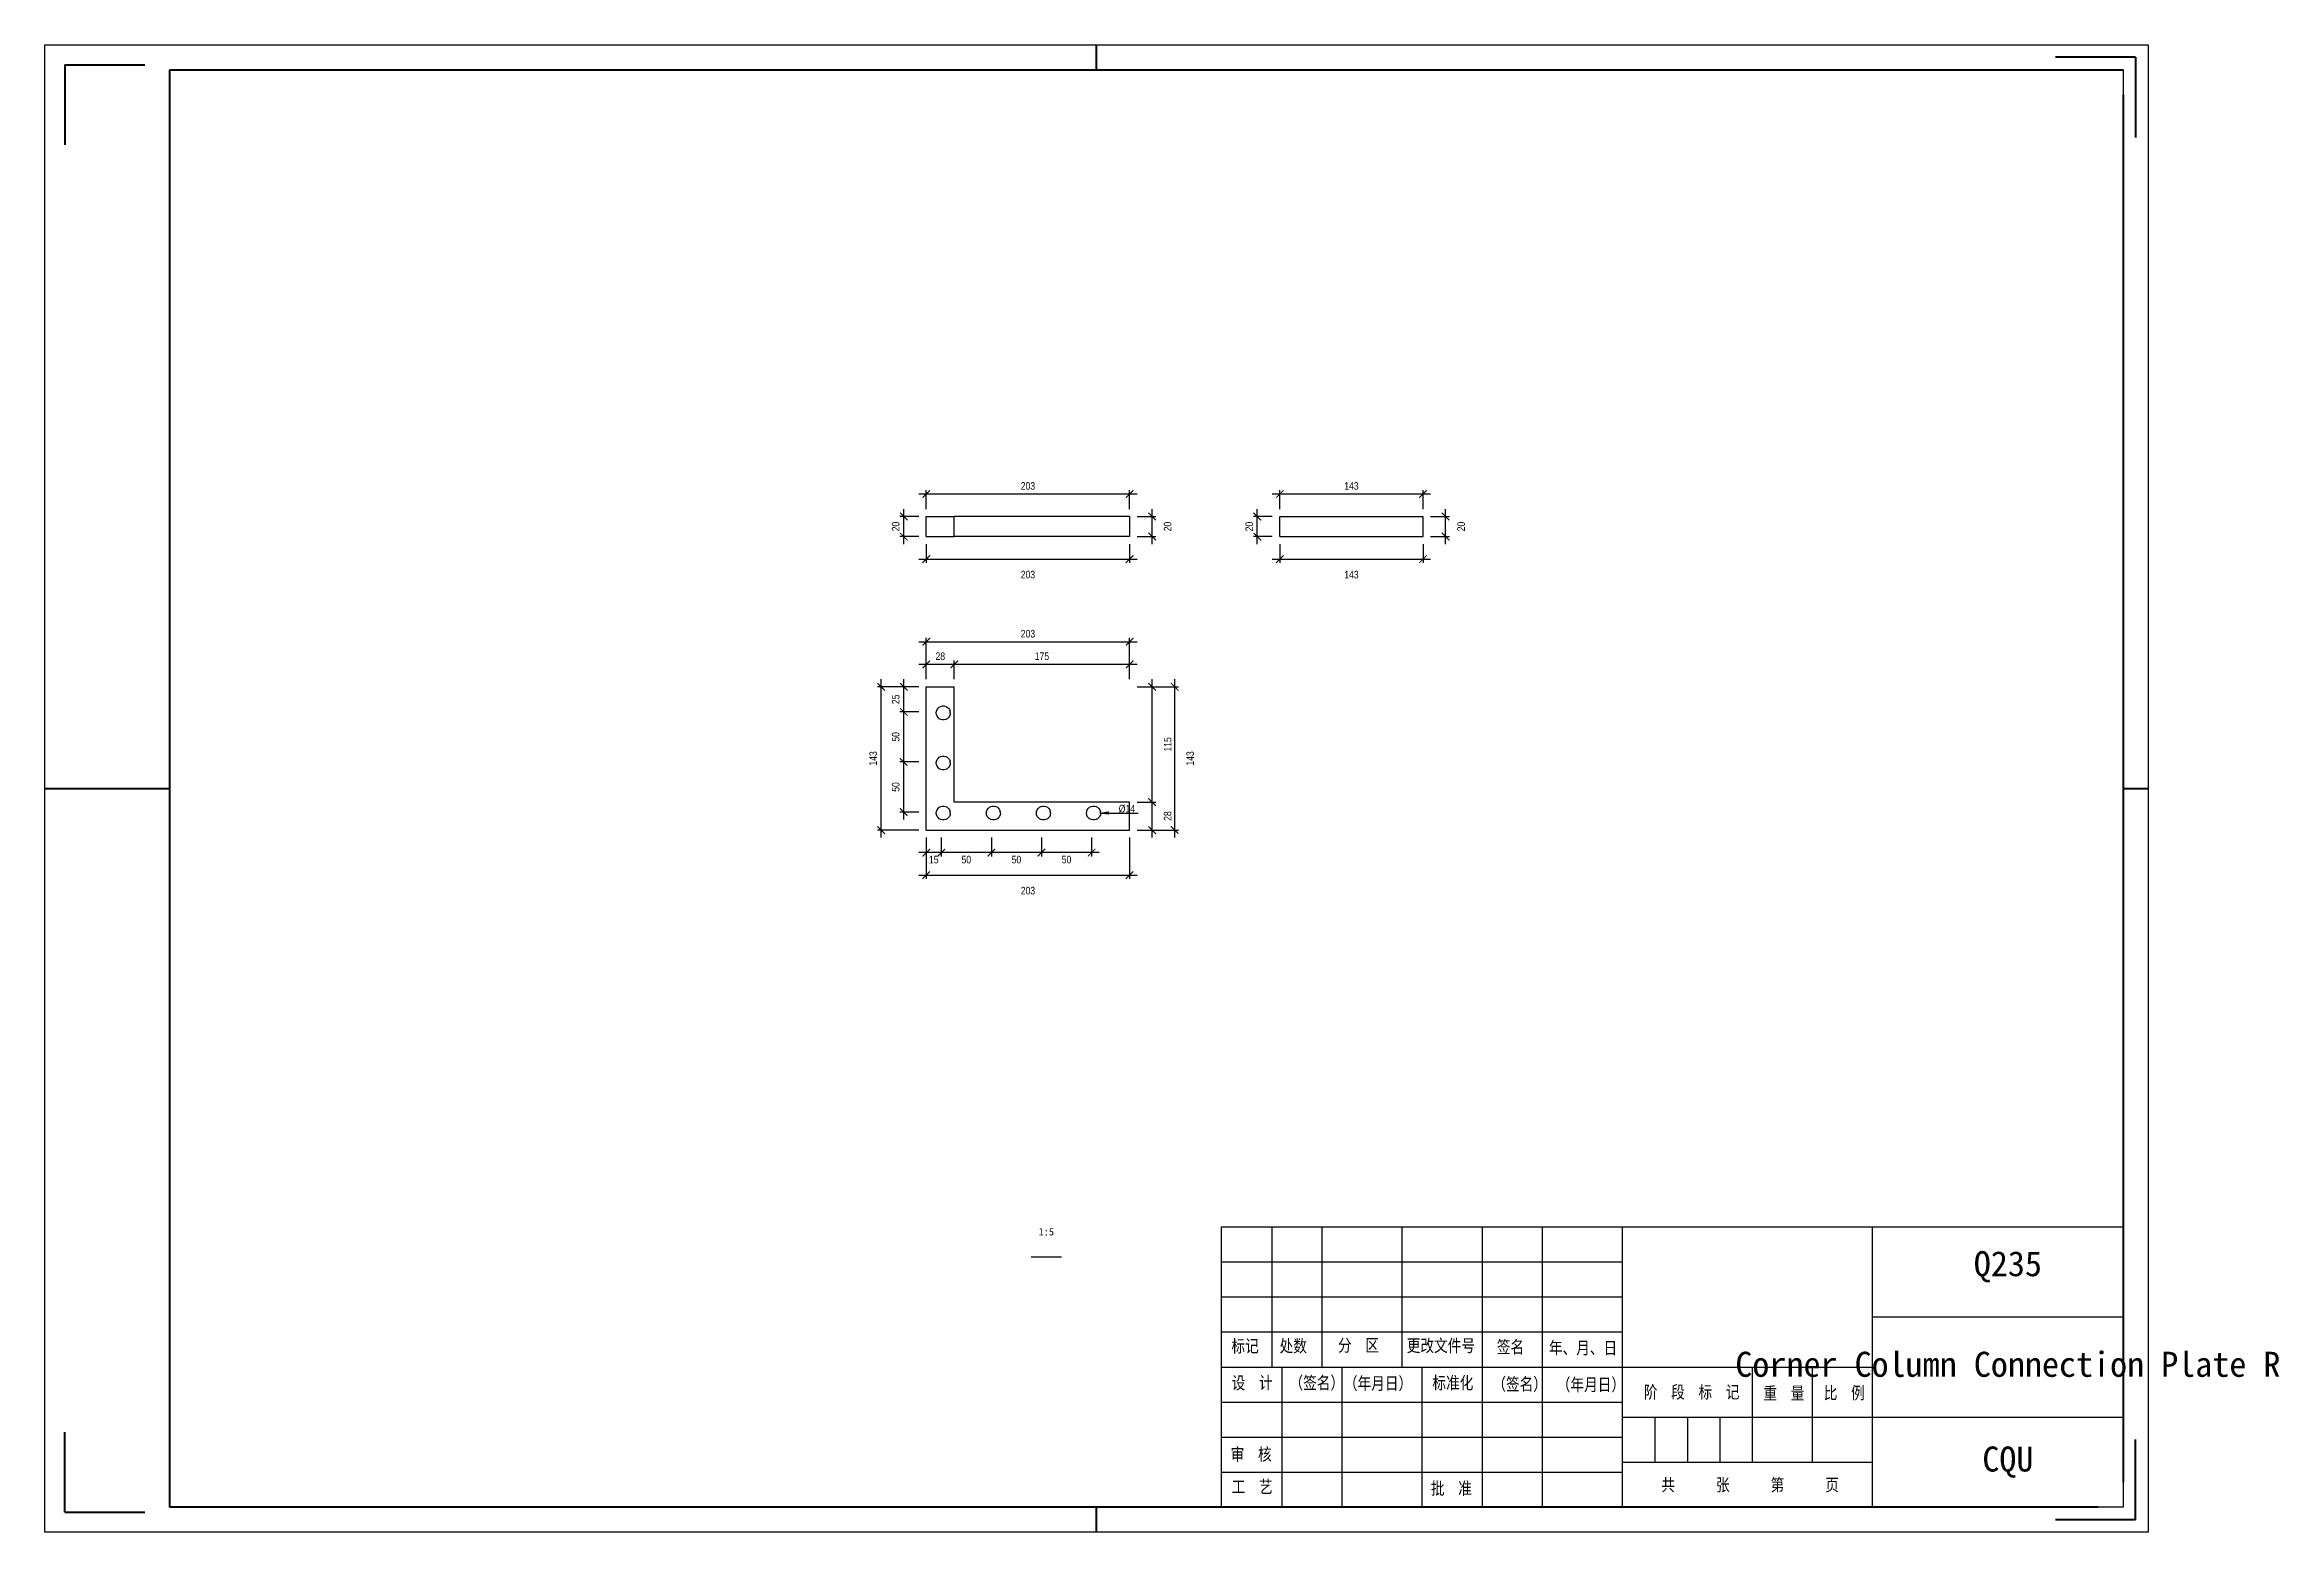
# Model space of a CAD drawing. Header units: millimetres. Extents: x 0 to 1925, y 0 to 4345.
# Drawn here: x 0 to 446.2, y 367 to 664 of the extents above; entities that cross this region are included whole.
import ezdxf

# ---------------------------------------------------------------- set-up
doc = ezdxf.new("R2010")
doc.units = ezdxf.units.MM
doc.layers.add('总内框线', color=7, linetype='Continuous', lineweight=50)
doc.layers.add('总外框线', color=7, linetype='Continuous', lineweight=30)
doc.styles.add('OpenSansCondensed-Light', font='OpenSansCondensed-Light.ttf')
doc.styles.add('陈杰（2）', font='gbenor.shx', dxfattribs={"width": 0.8, "bigfont": 'gbcbig.shx'})
doc.dimstyles.new('EZ_RADIUS', dxfattribs={"dimtxt": 0.25, "dimasz": 0.25, "dimexe": 0.375, "dimexo": 0.125, "dimgap": 0.1, "dimtad": 1, "dimlfac": 100, "dimzin": 12, "dimdsep": 46, "dimtxsty": 'OpenSansCondensed-Light', "dimblk": 'CLOSEDBLANK', "dimcen": 0, "dimazin": 3, "dimtfac": 0.5, "dimtofl": 0, "dimtmove": 1, "dimatfit": 3, "dimarcsym": 0})
doc.dimstyles.new('EZDXF', dxfattribs={"dimtxt": 0.25, "dimasz": 0.175, "dimexe": 0.375, "dimexo": 0.125, "dimgap": 0.1, "dimtad": 1, "dimlfac": 100, "dimzin": 12, "dimdsep": 46, "dimtxsty": 'OpenSansCondensed-Light', "dimblk": 'ARCHTICK', "dimcen": 2.5, "dimazin": 3, "dimtfac": 0.5, "dimtmove": 2, "dimatfit": 3, "dimarcsym": 0})

msp = doc.modelspace()

# ---------------------------------------------------------------- texts
at = {"attachment_point": 5}
for s, insert, char_height in [('1:5', (200, 427), 1.5), ('Q235', (392, 420), 5), ('Corner Column Connection Plate R', (392, 400.5), 5), ('CQU', (392, 381), 5)]:
    msp.add_mtext(s, dxfattribs=dict(at, insert=insert, char_height=char_height))
at = {"char_height": 2.5, "width": 93.0192856, "attachment_point": 1, "style": '陈杰（2）'}
for s, insert in [('{\\fSimSun|b0|i0|c134|p2;标记}', (236.95482, 405.44053)), ('{\\fSimSun|b0|i0|c134|p2;处数}', (246.57596, 405.45543)), ('{\\fSimSun|b0|i0|c134|p2;分\u3000区}', (258.23692, 405.57959)), ('{\\fSimSun|b0|i0|c134|p2;更改文件号}', (271.97169, 405.52496)), ('{\\fSimSun|b0|i0|c134|p2;签名}', (289.95608, 405.2667)), ('{\\fSimSun|b0|i0|c134|p2;年、月、日}', (300.35064, 405.07301)), ('{\\fSimSun|b0|i0|c134|p2;设\u3000计}', (237.01432, 398.10007)), ('{\\fSimSun|b0|i0|c134|p2;（签名）}', (248.55629, 398.10007)), ('{\\fSimSun|b0|i0|c134|p2;\u3000（年月日）}', (256.68156, 397.98584)), ('{\\fSimSun|b0|i0|c134|p2;标准化}', (277.08823, 398.08517)), ('{\\fSimSun|b0|i0|c134|p2;（签名）}', (289.05516, 397.83685)), ('{\\fSimSun|b0|i0|c134|p2;（年月日）}', (301.923, 397.73752)), ('{\\fSimSun|b0|i0|c134|p2;阶\u3000段\u3000标\u3000记}', (319.30395, 396.25254)), ('{\\fSimSun|b0|i0|c134|p2;重\u3000量}', (343.18681, 396.02408)), ('{\\fSimSun|b0|i0|c134|p2;比\u3000例}', (355.23873, 396.09361)), ('{\\fSimSun|b0|i0|c134|p2;审\u3000核}', (236.81034, 383.83138)), ('{\\fSimSun|b0|i0|c134|p2;工\u3000艺}', (237.01432, 377.34515)), ('{\\fSimSun|b0|i0|c134|p2;批\u3000准}', (276.78226, 377.0273)), ('{\\fSimSun|b0|i0|c134|p2;共\u3000\u3000\u3000张\u3000\u3000\u3000第\u3000\u3000\u3000页}', (322.79713, 377.72757))]:
    msp.add_mtext(s, dxfattribs=dict(at, insert=insert))

# ---------------------------------------------------------------- blocks, each defined once
blk = doc.blocks.new('_ARCHTICK')
at = {"color": 0, "linetype": 'ByBlock', "const_width": 0.15}
blk.add_lwpolyline([(-0.5, -0.5), (0.5, 0.5)], dxfattribs=at)
blk = doc.blocks.new('_CLOSED')
at = {"color": 0, "linetype": 'ByBlock'}
blk.add_line((0, 0), (-1, 0), dxfattribs=at)
blk.add_lwpolyline([(-1, 0.16), (0, 0), (-1, -0.16)], close=True, dxfattribs=at)
blk = doc.blocks.new('*D72')
at = {"transparency": 16777216}
for p, q in [((212.33, 510.6), (213.83, 510.6)), ((213.83, 510.6), (218.33, 510.6))]:
    blk.add_line(p, q, dxfattribs=at)
at = {"layer": 'Defpoints', "transparency": 16777216}
for p in [(209.43, 510.6), (210.83, 510.6)]:
    blk.add_point(p, dxfattribs=at)
at = {"transparency": 16777216, "xscale": 1.5, "yscale": 1.5, "rotation": 180.0000000000002}
blk.add_blockref('_CLOSED', (210.83, 510.6), dxfattribs=at)
at = {"transparency": 16777216, "insert": (216.08, 511.45), "char_height": 1.5, "attachment_point": 5, "style": 'OpenSansCondensed-Light'}
blk.add_mtext('%%c14', dxfattribs=at)

# ---------------------------------------------------------------- dimensions: what is measured, and where the dimension line sits
for base, p1, p2, location, override in [((176.02901, 574.3), (176.02901, 569.8), (216.62901, 569.8), (196.32901, 575.9), {"dimtxt": 1.5, "dimasz": 1.5, "dimexe": 0.75, "dimexo": 1.5, "dimtad": 1, "dimlfac": 5, "dimblk": 'ARCHTICK', "dimsah": 0, "dimtsz": 0, "dimdle": 1.5, "dimtmove": 2}), ((246.62901, 574.3), (246.62901, 569.8), (275.22901, 569.8), (260.92901, 575.9), {"dimtxt": 1.5, "dimasz": 1.5, "dimexe": 0.75, "dimexo": 1.5, "dimtad": 1, "dimlfac": 5, "dimblk": 'ARCHTICK', "dimsah": 0, "dimtsz": 0, "dimdle": 1.5, "dimtmove": 2}), ((176.02901, 561.3), (176.02901, 565.8), (216.62901, 565.8), (196.32901, 558.2), {"dimtxt": 1.5, "dimasz": 1.5, "dimexe": 0.75, "dimexo": 1.5, "dimtad": 4, "dimlfac": 5, "dimblk": 'ARCHTICK', "dimsah": 0, "dimtsz": 0, "dimdle": 1.5, "dimtmove": 2}), ((246.62901, 561.3), (246.62901, 565.8), (275.22901, 565.8), (260.92901, 558.2), {"dimtxt": 1.5, "dimasz": 1.5, "dimexe": 0.75, "dimexo": 1.5, "dimtad": 4, "dimlfac": 5, "dimblk": 'ARCHTICK', "dimsah": 0, "dimtsz": 0, "dimdle": 1.5, "dimtmove": 2}), ((176.02901, 544.8), (176.02901, 535.8), (216.62901, 535.8), (196.32901, 546.4), {"dimtxt": 1.5, "dimasz": 1.5, "dimexe": 0.75, "dimexo": 1.5, "dimtad": 1, "dimlfac": 5, "dimblk": 'ARCHTICK', "dimsah": 0, "dimtsz": 0, "dimdle": 1.5, "dimtmove": 2}), ((176.02901, 540.3), (176.02901, 535.8), (181.62901, 535.8), (178.82901, 541.9), {"dimtxt": 1.5, "dimasz": 1.5, "dimexe": 0.75, "dimexo": 1.5, "dimtad": 1, "dimlfac": 5, "dimblk": 'ARCHTICK', "dimsah": 0, "dimtsz": 0, "dimdle": 1.5, "dimtmove": 2}), ((181.62901, 540.3), (181.62901, 535.8), (216.62901, 535.8), (199.12901, 541.9), {"dimtxt": 1.5, "dimasz": 1.5, "dimexe": 0.75, "dimexo": 1.5, "dimtad": 1, "dimlfac": 5, "dimblk": 'ARCHTICK', "dimsah": 0, "dimtsz": 0, "dimdle": 1.5, "dimtmove": 2}), ((179.02901, 502.7), (179.02901, 507.2), (176.02901, 507.2), (177.52901, 501.3), {"dimtxt": 1.5, "dimasz": 1.5, "dimexe": 0.75, "dimexo": 1.5, "dimtad": 4, "dimlfac": 5, "dimblk": 'ARCHTICK', "dimsah": 0, "dimtsz": 0, "dimdle": 1.5, "dimtmove": 2}), ((176.02901, 498.2), (176.02901, 507.2), (216.62901, 507.2), (196.32901, 495.1), {"dimtxt": 1.5, "dimasz": 1.5, "dimexe": 0.75, "dimexo": 1.5, "dimtad": 4, "dimlfac": 5, "dimblk": 'ARCHTICK', "dimsah": 0, "dimtsz": 0, "dimdle": 1.5, "dimtmove": 2}), ((189.02901, 502.7), (189.02901, 507.2), (179.02901, 507.2), (184.02901, 501.3), {"dimtxt": 1.5, "dimasz": 1.5, "dimexe": 0.75, "dimexo": 1.5, "dimtad": 4, "dimlfac": 5, "dimblk": 'ARCHTICK', "dimsah": 0, "dimtsz": 0, "dimdle": 1.5, "dimtmove": 2}), ((199.02901, 502.7), (199.02901, 507.2), (189.02901, 507.2), (194.02901, 501.3), {"dimtxt": 1.5, "dimasz": 1.5, "dimexe": 0.75, "dimexo": 1.5, "dimtad": 4, "dimlfac": 5, "dimblk": 'ARCHTICK', "dimsah": 0, "dimtsz": 0, "dimdle": 1.5, "dimtmove": 2}), ((209.02901, 502.7), (209.02901, 507.2), (199.02901, 507.2), (204.02901, 501.3), {"dimtxt": 1.5, "dimasz": 1.5, "dimexe": 0.75, "dimexo": 1.5, "dimtad": 4, "dimlfac": 5, "dimblk": 'ARCHTICK', "dimsah": 0, "dimtsz": 0, "dimdle": 1.5, "dimtmove": 2})]:
    msp.add_linear_dim(base=base, p1=p1, p2=p2, location=location, dimstyle='EZDXF', override=override).render()
for base, p1, p2, location, override in [((171.52901, 565.8), (176.02901, 565.8), (176.02901, 569.8), (169.92901, 567.8), {"dimtxt": 1.5, "dimasz": 1.5, "dimexe": 0.75, "dimexo": 1.5, "dimtad": 1, "dimlfac": 5, "dimblk": 'ARCHTICK', "dimsah": 0, "dimtsz": 0, "dimdle": 1.5, "dimtmove": 2}), ((221.12901, 565.8), (216.62901, 565.8), (216.62901, 569.8), (224.22901, 567.8), {"dimtxt": 1.5, "dimasz": 1.5, "dimexe": 0.75, "dimexo": 1.5, "dimtad": 4, "dimlfac": 5, "dimblk": 'ARCHTICK', "dimsah": 0, "dimtsz": 0, "dimdle": 1.5, "dimtmove": 2}), ((242.12901, 565.8), (246.62901, 565.8), (246.62901, 569.8), (240.52901, 567.8), {"dimtxt": 1.5, "dimasz": 1.5, "dimexe": 0.75, "dimexo": 1.5, "dimtad": 1, "dimlfac": 5, "dimblk": 'ARCHTICK', "dimsah": 0, "dimtsz": 0, "dimdle": 1.5, "dimtmove": 2}), ((279.72901, 565.8), (275.22901, 565.8), (275.22901, 569.8), (282.82901, 567.8), {"dimtxt": 1.5, "dimasz": 1.5, "dimexe": 0.75, "dimexo": 1.5, "dimtad": 4, "dimlfac": 5, "dimblk": 'ARCHTICK', "dimsah": 0, "dimtsz": 0, "dimdle": 1.5, "dimtmove": 2}), ((167.02901, 507.2), (176.02901, 507.2), (176.02901, 535.8), (165.42901, 521.5), {"dimtxt": 1.5, "dimasz": 1.5, "dimexe": 0.75, "dimexo": 1.5, "dimtad": 1, "dimlfac": 5, "dimblk": 'ARCHTICK', "dimsah": 0, "dimtsz": 0, "dimdle": 1.5, "dimtmove": 2}), ((171.52901, 530.8), (176.02901, 530.8), (176.02901, 535.8), (169.92901, 533.3), {"dimtxt": 1.5, "dimasz": 1.5, "dimexe": 0.75, "dimexo": 1.5, "dimtad": 1, "dimlfac": 5, "dimblk": 'ARCHTICK', "dimsah": 0, "dimtsz": 0, "dimdle": 1.5, "dimtmove": 2}), ((221.12901, 512.8), (216.62901, 512.8), (216.62901, 535.8), (224.22901, 524.3), {"dimtxt": 1.5, "dimasz": 1.5, "dimexe": 0.75, "dimexo": 1.5, "dimtad": 4, "dimlfac": 5, "dimblk": 'ARCHTICK', "dimsah": 0, "dimtsz": 0, "dimdle": 1.5, "dimtmove": 2}), ((225.62901, 507.2), (216.62901, 507.2), (216.62901, 535.8), (228.72901, 521.5), {"dimtxt": 1.5, "dimasz": 1.5, "dimexe": 0.75, "dimexo": 1.5, "dimtad": 4, "dimlfac": 5, "dimblk": 'ARCHTICK', "dimsah": 0, "dimtsz": 0, "dimdle": 1.5, "dimtmove": 2}), ((171.52901, 520.8), (176.02901, 520.8), (176.02901, 530.8), (169.92901, 525.8), {"dimtxt": 1.5, "dimasz": 1.5, "dimexe": 0.75, "dimexo": 1.5, "dimtad": 1, "dimlfac": 5, "dimblk": 'ARCHTICK', "dimsah": 0, "dimtsz": 0, "dimdle": 1.5, "dimtmove": 2}), ((171.52901, 510.8), (176.02901, 510.8), (176.02901, 520.8), (169.92901, 515.8), {"dimtxt": 1.5, "dimasz": 1.5, "dimexe": 0.75, "dimexo": 1.5, "dimtad": 1, "dimlfac": 5, "dimblk": 'ARCHTICK', "dimsah": 0, "dimtsz": 0, "dimdle": 1.5, "dimtmove": 2}), ((221.12901, 507.2), (216.62901, 507.2), (216.62901, 512.8), (224.22901, 510), {"dimtxt": 1.5, "dimasz": 1.5, "dimexe": 0.75, "dimexo": 1.5, "dimtad": 4, "dimlfac": 5, "dimblk": 'ARCHTICK', "dimsah": 0, "dimtsz": 0, "dimdle": 1.5, "dimtmove": 2})]:
    msp.add_linear_dim(base=base, p1=p1, p2=p2, angle=90, location=location, dimstyle='EZDXF', override=override).render()
dim = msp.add_diameter_dim_2p(p1=(208.03112, 510.6), p2=(210.8269, 510.6), text='14', dimstyle='EZ_RADIUS', override={"dimtxt": 1.5, "dimasz": 1.5, "dimexe": 0.75, "dimtad": 1, "dimtoh": 1, "dimlfac": 5, "dimblk": 'CLOSED', "dimsah": 0, "dimtsz": 0})
dim.commit()
dim.dimension.update_dxf_attribs({"geometry": '*D72', "text_midpoint": (213.8269, 510.6)})

# ---------------------------------------------------------------- linework, layer by layer
for p, q in [((415, 659), (415, 474)), ((176.02901, 565.8), (176.02901, 569.8)), ((176.02901, 569.8), (181.62901, 569.8)), ((181.62901, 565.8), (181.62901, 569.8)), ((216.62901, 569.8), (181.62901, 569.8)), ((216.62901, 569.8), (216.62901, 565.8)), ((246.62901, 565.8), (246.62901, 569.8)), ((246.62901, 569.8), (275.22901, 569.8)), ((275.22901, 565.8), (275.22901, 569.8)), ((176.02901, 565.8), (181.62901, 565.8)), ((216.62901, 565.8), (181.62901, 565.8)), ((246.62901, 565.8), (275.22901, 565.8)), ((176.02901, 535.8), (181.62901, 535.8)), ((176.02901, 507.2), (176.02901, 535.8)), ((181.62901, 512.8), (181.62901, 535.8)), ((178.06901, 530.94), (178.18901, 531.26)), ((178.18901, 531.26), (178.38901, 531.52)), ((178.38901, 531.52), (178.62901, 531.76)), ((178.62901, 531.76), (178.92901, 531.9)), ((178.92901, 531.9), (179.26901, 531.98)), ((179.26901, 531.98), (179.58901, 531.98)), ((179.58901, 531.98), (179.92901, 531.9)), ((179.92901, 531.9), (180.22901, 531.76)), ((180.22901, 531.76), (180.46901, 531.52)), ((180.46901, 531.52), (180.66901, 531.26)), ((180.66901, 531.26), (180.78901, 530.94)), ((178.02901, 530.6), (178.06901, 530.94)), ((178.06901, 530.26), (178.02901, 530.6)), ((178.18901, 529.94), (178.06901, 530.26)), ((178.38901, 529.68), (178.18901, 529.94)), ((178.62901, 529.44), (178.38901, 529.68)), ((178.92901, 529.3), (178.62901, 529.44)), ((179.26901, 529.22), (178.92901, 529.3)), ((179.58901, 529.22), (179.26901, 529.22)), ((179.92901, 529.3), (179.58901, 529.22)), ((180.22901, 529.44), (179.92901, 529.3)), ((180.46901, 529.68), (180.22901, 529.44)), ((180.66901, 529.94), (180.46901, 529.68)), ((180.78901, 530.26), (180.66901, 529.94)), ((180.82901, 530.6), (180.78901, 530.94)), ((180.82901, 530.6), (180.78901, 530.26)), ((178.02901, 520.6), (178.06901, 520.94)), ((178.06901, 520.26), (178.02901, 520.6)), ((178.06901, 520.94), (178.18901, 521.26)), ((178.18901, 519.94), (178.06901, 520.26)), ((178.18901, 521.26), (178.38901, 521.52)), ((178.38901, 519.68), (178.18901, 519.94)), ((178.38901, 521.52), (178.62901, 521.76)), ((178.62901, 519.44), (178.38901, 519.68)), ((178.62901, 521.76), (178.92901, 521.9)), ((178.92901, 519.3), (178.62901, 519.44)), ((178.92901, 521.9), (179.26901, 521.98)), ((179.26901, 519.22), (178.92901, 519.3)), ((179.26901, 521.98), (179.58901, 521.98)), ((179.58901, 519.22), (179.26901, 519.22)), ((179.58901, 521.98), (179.92901, 521.9)), ((179.92901, 519.3), (179.58901, 519.22)), ((179.92901, 521.9), (180.22901, 521.76)), ((180.22901, 519.44), (179.92901, 519.3)), ((180.22901, 521.76), (180.46901, 521.52)), ((180.46901, 519.68), (180.22901, 519.44)), ((180.46901, 521.52), (180.66901, 521.26)), ((180.66901, 519.94), (180.46901, 519.68)), ((180.66901, 521.26), (180.78901, 520.94)), ((180.78901, 520.26), (180.66901, 519.94)), ((180.82901, 520.6), (180.78901, 520.94)), ((180.82901, 520.6), (180.78901, 520.26)), ((178.02901, 510.6), (178.06901, 510.94)), ((178.06901, 510.26), (178.02901, 510.6)), ((178.06901, 510.94), (178.18901, 511.26)), ((178.18901, 509.94), (178.06901, 510.26)), ((178.18901, 511.26), (178.38901, 511.52)), ((178.38901, 509.68), (178.18901, 509.94)), ((178.38901, 511.52), (178.62901, 511.76)), ((178.62901, 509.44), (178.38901, 509.68)), ((178.62901, 511.76), (178.92901, 511.9)), ((178.92901, 509.3), (178.62901, 509.44)), ((178.92901, 511.9), (179.26901, 511.98)), ((179.26901, 509.22), (178.92901, 509.3)), ((179.26901, 511.98), (179.58901, 511.98)), ((179.58901, 509.22), (179.26901, 509.22)), ((179.58901, 511.98), (179.92901, 511.9)), ((179.92901, 509.3), (179.58901, 509.22)), ((179.92901, 511.9), (180.22901, 511.76)), ((180.22901, 509.44), (179.92901, 509.3)), ((180.22901, 511.76), (180.46901, 511.52)), ((180.46901, 509.68), (180.22901, 509.44)), ((180.46901, 511.52), (180.66901, 511.26)), ((180.66901, 509.94), (180.46901, 509.68)), ((180.66901, 511.26), (180.78901, 510.94)), ((180.78901, 510.26), (180.66901, 509.94)), ((180.82901, 510.6), (180.78901, 510.94)), ((180.82901, 510.6), (180.78901, 510.26)), ((216.62901, 512.8), (181.62901, 512.8)), ((188.02901, 510.6), (188.06901, 510.94)), ((188.06901, 510.26), (188.02901, 510.6)), ((188.06901, 510.94), (188.18901, 511.26)), ((188.18901, 509.94), (188.06901, 510.26)), ((188.18901, 511.26), (188.38901, 511.52)), ((188.38901, 509.68), (188.18901, 509.94)), ((188.38901, 511.52), (188.62901, 511.76)), ((188.62901, 509.44), (188.38901, 509.68)), ((188.62901, 511.76), (188.92901, 511.9)), ((188.92901, 509.3), (188.62901, 509.44)), ((188.92901, 511.9), (189.26901, 511.98)), ((189.26901, 509.22), (188.92901, 509.3)), ((189.26901, 511.98), (189.58901, 511.98)), ((189.58901, 509.22), (189.26901, 509.22)), ((189.58901, 511.98), (189.92901, 511.9)), ((189.92901, 509.3), (189.58901, 509.22)), ((189.92901, 511.9), (190.22901, 511.76)), ((190.22901, 509.44), (189.92901, 509.3)), ((190.22901, 511.76), (190.46901, 511.52)), ((190.46901, 509.68), (190.22901, 509.44)), ((190.46901, 511.52), (190.66901, 511.26)), ((190.66901, 509.94), (190.46901, 509.68)), ((190.66901, 511.26), (190.78901, 510.94)), ((190.78901, 510.26), (190.66901, 509.94)), ((190.82901, 510.6), (190.78901, 510.94)), ((190.82901, 510.6), (190.78901, 510.26)), ((198.02901, 510.6), (198.06901, 510.94)), ((198.06901, 510.26), (198.02901, 510.6)), ((198.06901, 510.94), (198.18901, 511.26)), ((198.18901, 509.94), (198.06901, 510.26)), ((198.18901, 511.26), (198.38901, 511.52)), ((198.38901, 509.68), (198.18901, 509.94)), ((198.38901, 511.52), (198.62901, 511.76)), ((198.62901, 509.44), (198.38901, 509.68)), ((198.62901, 511.76), (198.92901, 511.9)), ((198.92901, 509.3), (198.62901, 509.44)), ((198.92901, 511.9), (199.26901, 511.98)), ((199.26901, 509.22), (198.92901, 509.3)), ((199.26901, 511.98), (199.58901, 511.98)), ((199.58901, 509.22), (199.26901, 509.22)), ((199.58901, 511.98), (199.92901, 511.9)), ((199.92901, 509.3), (199.58901, 509.22)), ((199.92901, 511.9), (200.22901, 511.76)), ((200.22901, 509.44), (199.92901, 509.3)), ((200.22901, 511.76), (200.46901, 511.52)), ((200.46901, 509.68), (200.22901, 509.44)), ((200.46901, 511.52), (200.66901, 511.26)), ((200.66901, 509.94), (200.46901, 509.68)), ((200.66901, 511.26), (200.78901, 510.94)), ((200.78901, 510.26), (200.66901, 509.94)), ((200.82901, 510.6), (200.78901, 510.94)), ((200.82901, 510.6), (200.78901, 510.26)), ((208.02901, 510.6), (208.06901, 510.94)), ((208.06901, 510.26), (208.02901, 510.6)), ((208.06901, 510.94), (208.18901, 511.26)), ((208.18901, 509.94), (208.06901, 510.26)), ((208.18901, 511.26), (208.38901, 511.52)), ((208.38901, 509.68), (208.18901, 509.94)), ((208.38901, 511.52), (208.62901, 511.76)), ((208.62901, 509.44), (208.38901, 509.68)), ((208.62901, 511.76), (208.92901, 511.9)), ((208.92901, 509.3), (208.62901, 509.44)), ((208.92901, 511.9), (209.26901, 511.98)), ((209.26901, 509.22), (208.92901, 509.3)), ((209.26901, 511.98), (209.58901, 511.98)), ((209.58901, 509.22), (209.26901, 509.22)), ((209.58901, 511.98), (209.92901, 511.9)), ((209.92901, 509.3), (209.58901, 509.22)), ((209.92901, 511.9), (210.22901, 511.76)), ((210.22901, 509.44), (209.92901, 509.3)), ((210.22901, 511.76), (210.46901, 511.52)), ((210.46901, 509.68), (210.22901, 509.44)), ((210.46901, 511.52), (210.66901, 511.26)), ((210.66901, 509.94), (210.46901, 509.68)), ((210.66901, 511.26), (210.78901, 510.94)), ((210.78901, 510.26), (210.66901, 509.94)), ((210.82901, 510.6), (210.78901, 510.94)), ((210.82901, 510.6), (210.78901, 510.26)), ((216.62901, 507.2), (216.62901, 512.8)), ((176.02901, 507.2), (216.62901, 507.2)), ((235, 428), (415, 428)), ((235, 372), (235, 428)), ((245, 428), (245, 400)), ((255, 428), (255, 400)), ((271, 428), (271, 400)), ((287, 428), (287, 400)), ((299, 428), (299, 372)), ((315, 428), (315, 372)), ((365, 372), (365, 428)), ((415, 428), (415, 372)), ((197, 422), (203, 422)), ((235, 421), (315, 421)), ((235, 414), (315, 414)), ((235, 407), (315, 407)), ((365, 410), (415, 410)), ((235, 400), (365, 400)), ((247, 400), (247, 372)), ((259, 400), (259, 372)), ((275, 400), (275, 372)), ((287, 400), (287, 372)), ((341, 381), (341, 400)), ((353, 381), (353, 400)), ((235, 393), (315, 393)), ((315, 390), (365, 390)), ((321.5, 390), (321.5, 381)), ((328, 390), (328, 381)), ((334.5, 390), (334.5, 381)), ((365, 390), (415, 390)), ((235, 386), (315, 386)), ((315, 381), (365, 381)), ((235, 379), (315, 379)), ((415, 372), (235, 372))]:
    msp.add_line(p, q)
at = {"layer": '总内框线'}
for p, q in [((210, 659), (210, 664)), ((417.5, 661.5), (401.5, 661.5)), ((417.5, 661.5), (417.5, 645.5)), ((4, 660), (4, 644)), ((4, 660), (20, 660)), ((25, 372), (25, 659)), ((25, 659), (415, 659)), ((415, 654), (415, 377)), ((0, 515.5), (25, 515.5)), ((415, 515.5), (420, 515.5)), ((4, 371), (4, 387)), ((417.5, 369.5), (417.5, 385.5)), ((4, 371), (20, 371)), ((410, 372), (25, 372)), ((210, 367), (210, 372)), ((417.5, 369.5), (401.5, 369.5))]:
    msp.add_line(p, q, dxfattribs=at)
at = {"layer": '总外框线'}
for p, q in [((0, 367), (0, 664)), ((0, 664), (420, 664)), ((420, 664), (420, 367)), ((420, 367), (0, 367))]:
    msp.add_line(p, q, dxfattribs=at)

msp.set_redraw_order([(e.dxf.handle, doc.entitydb.next_handle()) for e in msp.query("TEXT MTEXT ATTDEF DIMENSION ARC_DIMENSION")])  # texts and dimensions are drawn at this point

doc.saveas('drawing.dxf')
